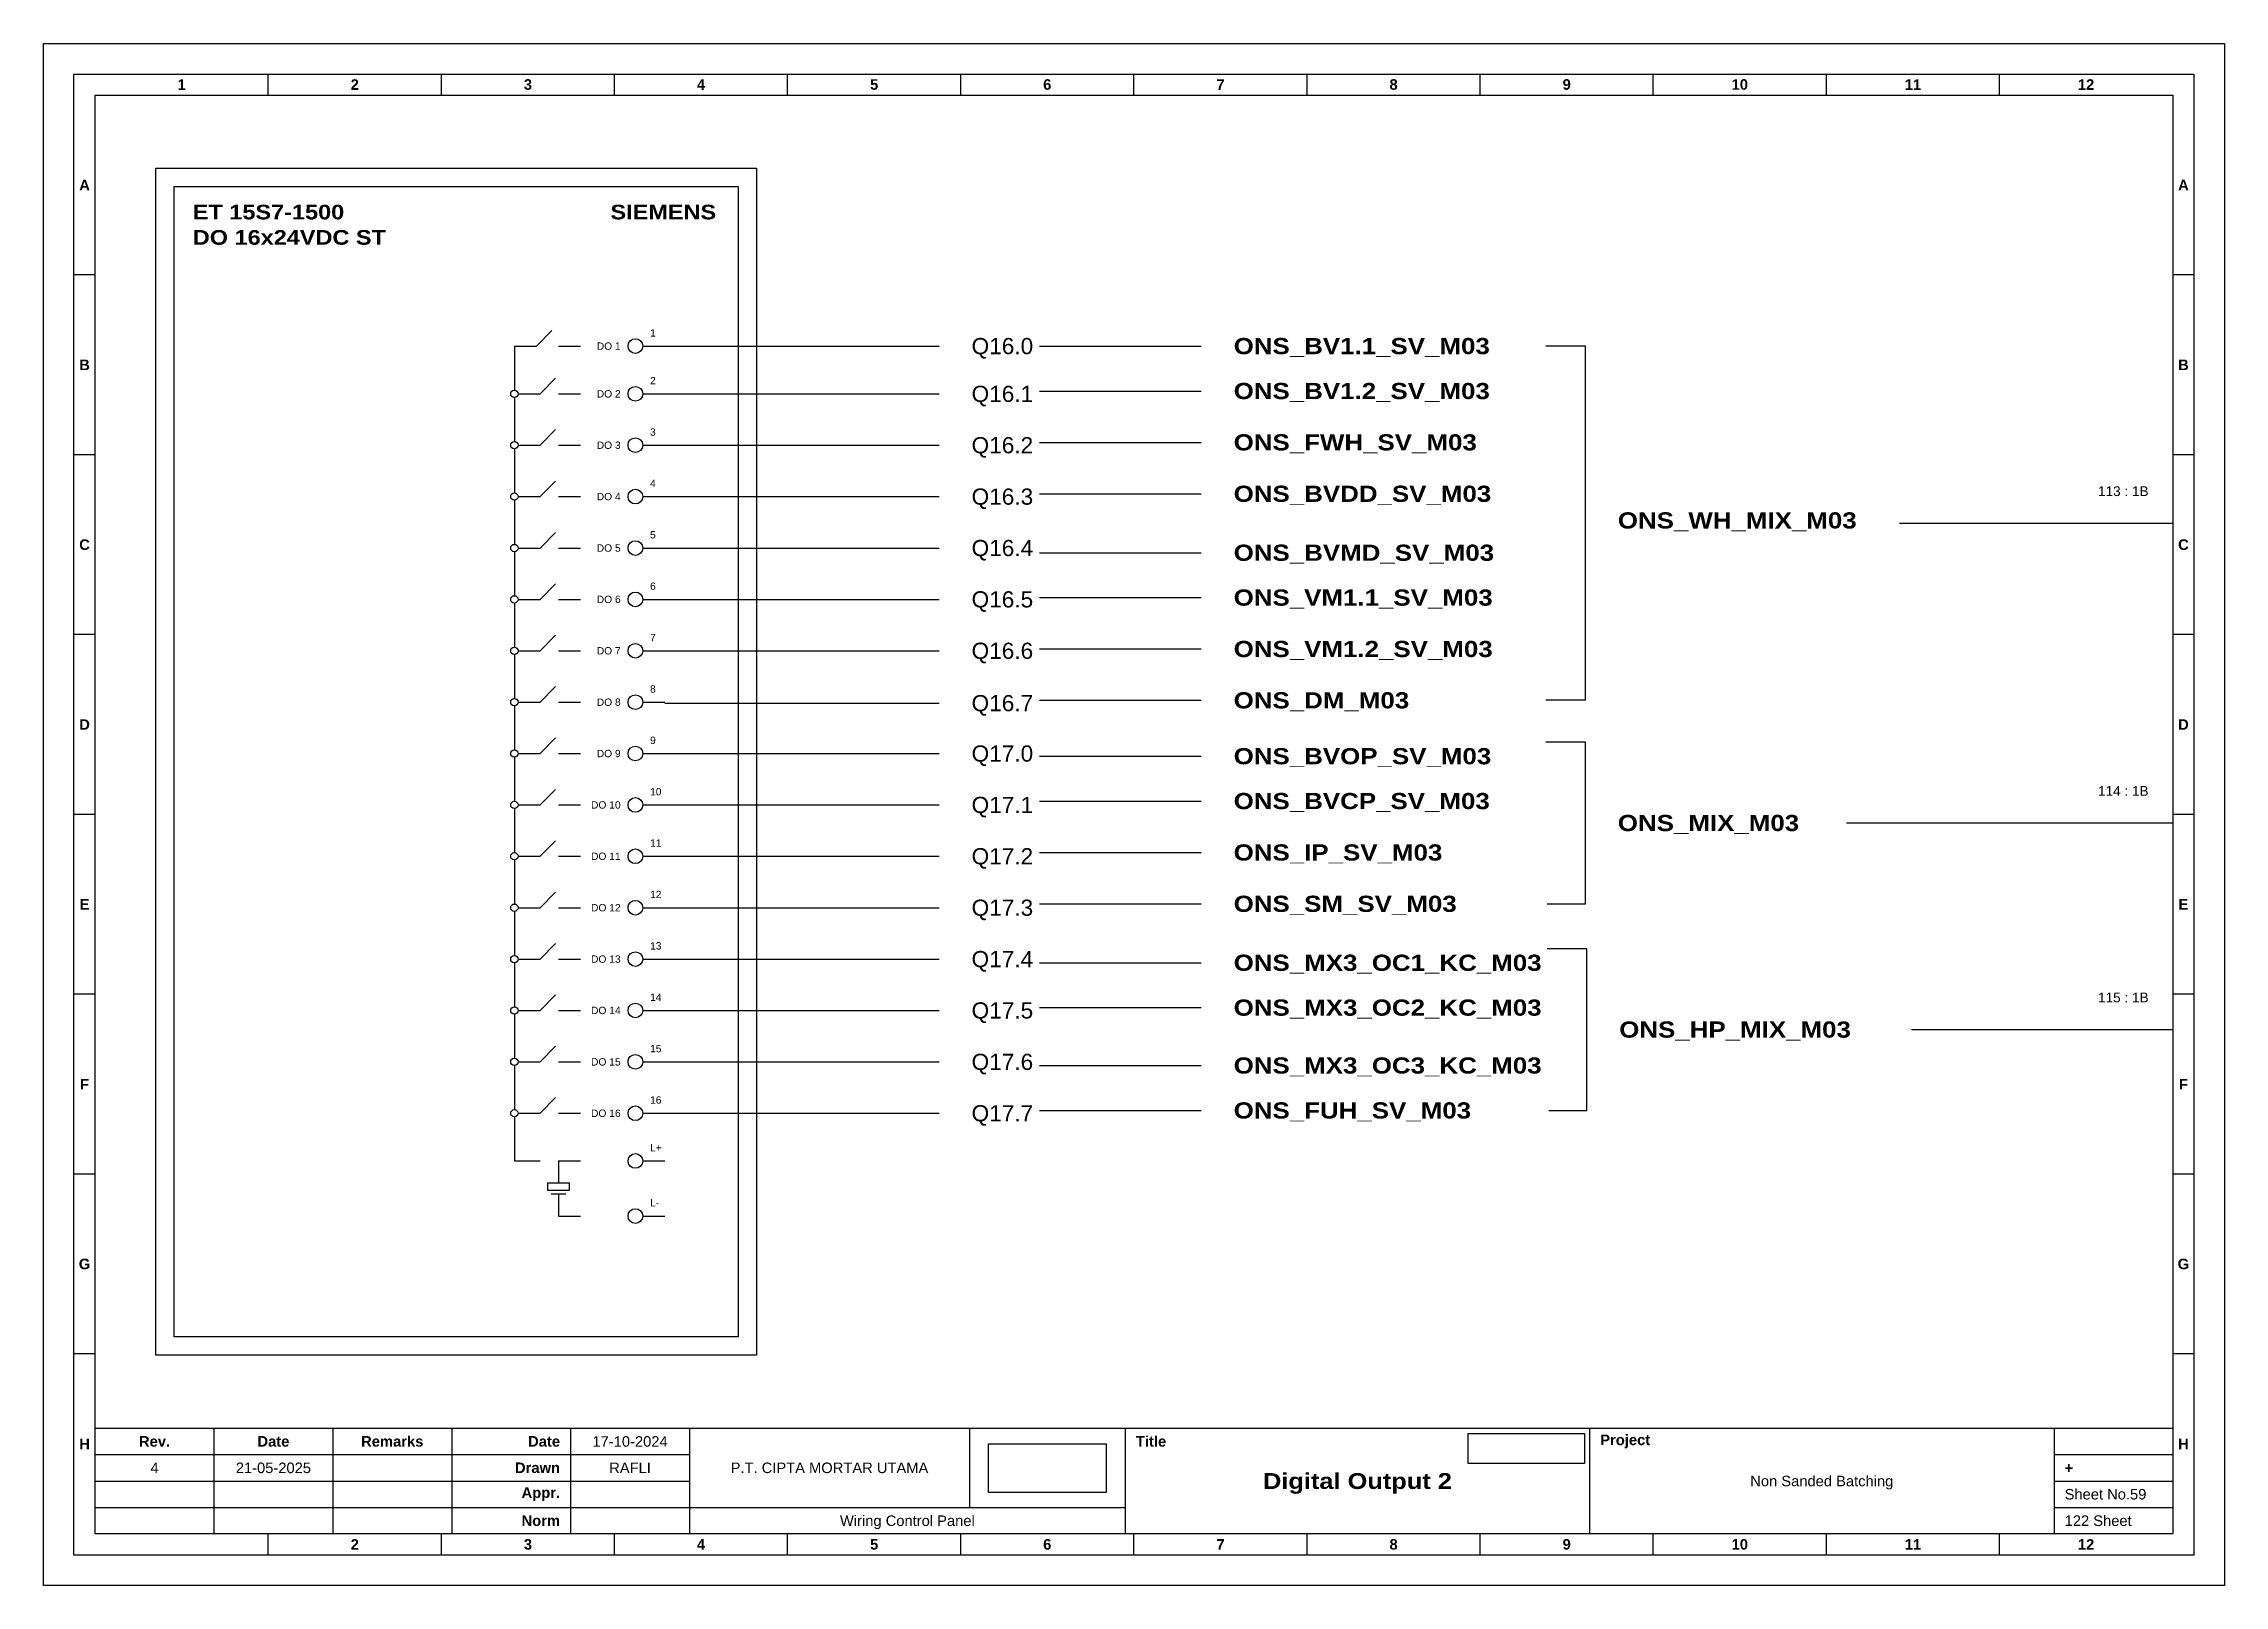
# Model space of a CAD drawing. Header units: centimetres. Extents: x 960 to 2473, y 652 to 2370.
# Drawn here: x 960.8 to 1230.1, y 890.1 to 1080.5 of the extents above; entities that cross this region are included whole.
import ezdxf
from ezdxf.enums import TextEntityAlignment as Align

# ---------------------------------------------------------------- set-up
doc = ezdxf.new("R2010")
doc.units = ezdxf.units.CM
doc.header["$MEASUREMENT"] = 0
doc.styles.add('Bold', font='ariblk.ttf', dxfattribs={"height": 25.4})
doc.styles.get("Standard").update_dxf_attribs({"font": 'arial.ttf'})
picture_1 = doc.add_image_def('image1.png', size_in_pixel=(2048, 847))
picture_2 = doc.add_image_def('image2.png', size_in_pixel=(2092, 542))

msp = doc.modelspace()

# ---------------------------------------------------------------- texts
at = {"ltscale": 500, "style": 'Bold'}
for s, p in [('ET 15S7-1500', (979.19, 1060.57)), ('DO 16x24VDC ST', (979.19, 1057.44))]:
    msp.add_text(s, height=1.8132, dxfattribs=at).set_placement(p, align=Align.TOP_LEFT)
msp.add_text('SIEMENS', height=1.813, dxfattribs=at).set_placement((1043.82, 1060.57), align=Align.TOP_RIGHT)
at = {"ltscale": 500}
for s, p in [('1', (1035.66, 1044.01)), ('2', (1035.66, 1038.12)), ('3', (1035.66, 1031.77)), ('4', (1035.66, 1025.43)), ('5', (1035.66, 1019.08)), ('6', (1035.66, 1012.73)), ('7', (1035.66, 1006.39)), ('8', (1035.66, 1000.04)), ('9', (1035.66, 993.69)), ('10', (1035.66, 987.35)), ('11', (1035.66, 981)), ('12', (1035.66, 974.66)), ('13', (1035.66, 968.31)), ('14', (1035.66, 961.96)), ('15', (1035.66, 955.62)), ('16', (1035.66, 949.27)), ('L+', (1035.66, 943.38)), ('L-', (1035.66, 936.58))]:
    msp.add_text(s, height=0.907, dxfattribs=at).set_placement(p, align=Align.BOTTOM_LEFT)
for s, p in [('DO 1', (1032.03, 1043.11)), ('DO 2', (1032.03, 1037.21)), ('DO 3', (1032.03, 1030.87)), ('DO 4', (1032.03, 1024.52)), ('DO 5', (1032.03, 1018.17)), ('DO 6', (1032.03, 1011.83)), ('DO 7', (1032.03, 1005.48)), ('DO 8', (1032.03, 999.13)), ('DO 9', (1032.03, 992.79)), ('DO 10', (1032.03, 986.44)), ('DO 11', (1032.03, 980.1)), ('DO 12', (1032.03, 973.75)), ('DO 13', (1032.03, 967.4)), ('DO 14', (1032.03, 961.06)), ('DO 15', (1032.03, 954.71)), ('DO 16', (1032.03, 948.36))]:
    msp.add_text(s, height=0.907, dxfattribs=at).set_placement(p, align=Align.MIDDLE_RIGHT)
for s, p in [('Q16.0', (1075.37, 1043.11)), ('Q16.1', (1075.37, 1037.21)), ('Q16.2', (1075.37, 1030.87)), ('Q16.3', (1075.37, 1024.52)), ('Q16.4', (1075.37, 1018.17)), ('Q16.5', (1075.37, 1011.83)), ('Q16.6', (1075.37, 1005.48)), ('Q16.7', (1075.37, 999.01)), ('Q17.0', (1075.37, 992.79)), ('Q17.1', (1075.37, 986.44)), ('Q17.2', (1075.37, 980.1)), ('Q17.3', (1075.37, 973.75)), ('Q17.4', (1075.37, 967.4)), ('Q17.5', (1075.37, 961.06)), ('Q17.6', (1075.37, 954.71)), ('Q17.7', (1075.37, 948.36))]:
    msp.add_text(s, height=2, dxfattribs=at).set_placement(p, align=Align.MIDDLE_LEFT)
at = {"ltscale": 500, "style": 'Bold'}
for s, p in [('ONS_BV1.1_SV_M03', (1107.74, 1043.11)), ('ONS_BV1.2_SV_M03', (1107.74, 1037.56)), ('ONS_FWH_SV_M03', (1107.74, 1031.22)), ('ONS_BVDD_SV_M03', (1107.74, 1024.87)), ('ONS_WH_MIX_M03', (1155.19, 1021.58)), ('ONS_BVMD_SV_M03', (1107.74, 1017.59)), ('ONS_VM1.1_SV_M03', (1107.74, 1012.05)), ('ONS_VM1.2_SV_M03', (1107.74, 1005.7)), ('ONS_DM_M03', (1107.74, 999.36)), ('ONS_BVOP_SV_M03', (1107.74, 992.46)), ('ONS_BVCP_SV_M03', (1107.74, 986.92)), ('ONS_MIX_M03', (1155.19, 984.21)), ('ONS_IP_SV_M03', (1107.74, 980.57)), ('ONS_SM_SV_M03', (1107.74, 974.23)), ('ONS_MX3_OC1_KC_M03', (1107.74, 966.95)), ('ONS_MX3_OC2_KC_M03', (1107.74, 961.41)), ('ONS_HP_MIX_M03', (1155.36, 958.7)), ('ONS_MX3_OC3_KC_M03', (1107.74, 954.26)), ('ONS_FUH_SV_M03', (1107.74, 948.71))]:
    msp.add_text(s, height=2, dxfattribs=at).set_placement(p, align=Align.MIDDLE_LEFT)
at = {"ltscale": 500}
for s, p in [('113 : 1B', (1220.74, 1024.23)), ('114 : 1B', (1220.74, 987.21)), ('115 : 1B', (1220.74, 961.7))]:
    msp.add_text(s, height=1.2, dxfattribs=at).set_placement(p, align=Align.BOTTOM_RIGHT)

# ---------------------------------------------------------------- blocks, each defined once
blk = doc.blocks.new('KOP MU PROJECT')
at = {"color": 6, "ltscale": 50}
for p, q in [((27.74, 184.05), (27.74, 186.66)), ((49.13, 184.05), (49.13, 186.66)), ((70.51, 184.05), (70.51, 186.66)), ((91.89, 184.05), (91.89, 186.66)), ((113.27, 184.05), (113.27, 186.66)), ((134.66, 184.05), (134.66, 186.66)), ((156.04, 184.05), (156.04, 186.66)), ((177.42, 184.05), (177.42, 186.66)), ((198.8, 184.05), (198.8, 186.66)), ((220.19, 184.05), (220.19, 186.66)), ((241.57, 184.05), (241.57, 186.66)), ((6.36, 161.84), (3.75, 161.84)), ((265.59, 161.84), (262.98, 161.84)), ((6.36, 139.63), (3.75, 139.63)), ((265.59, 139.63), (262.98, 139.63)), ((6.36, 117.42), (3.75, 117.42)), ((265.59, 117.42), (262.98, 117.42)), ((6.36, 95.22), (3.75, 95.22)), ((265.59, 95.22), (262.98, 95.22)), ((6.36, 73.01), (3.75, 73.01)), ((265.59, 73.01), (262.98, 73.01)), ((6.36, 50.8), (3.75, 50.8)), ((265.59, 50.8), (262.98, 50.8)), ((6.36, 28.59), (3.75, 28.59)), ((265.59, 28.59), (262.98, 28.59)), ((27.74, 3.75), (27.74, 6.36)), ((49.13, 3.75), (49.13, 6.36)), ((70.51, 3.75), (70.51, 6.36)), ((91.89, 3.75), (91.89, 6.36)), ((113.27, 3.75), (113.27, 6.36)), ((134.66, 3.75), (134.66, 6.36)), ((156.04, 3.75), (156.04, 6.36)), ((177.42, 3.75), (177.42, 6.36)), ((198.8, 3.75), (198.8, 6.36)), ((220.19, 3.75), (220.19, 6.36)), ((241.57, 3.75), (241.57, 6.36))]:
    blk.add_line(p, q, dxfattribs=at)
at = {"ltscale": 50}
for p, q in [((6.36, 19.41), (262.98, 19.41)), ((21.04, 19.41), (21.04, 6.36)), ((35.72, 19.41), (35.72, 6.36)), ((50.41, 19.41), (50.41, 6.36)), ((65.09, 19.41), (65.09, 6.36)), ((79.77, 19.41), (79.77, 6.36)), ((114.35, 19.41), (114.35, 9.62)), ((133.6, 19.41), (133.6, 6.36)), ((190.95, 19.41), (190.95, 6.36)), ((248.3, 19.41), (248.3, 6.36)), ((6.36, 16.15), (79.77, 16.15)), ((248.3, 16.15), (262.98, 16.15)), ((6.36, 12.89), (79.77, 12.89)), ((248.3, 12.89), (262.98, 12.89)), ((6.36, 9.62), (133.6, 9.62)), ((248.3, 9.62), (262.98, 9.62))]:
    blk.add_line(p, q, dxfattribs=at)
at = {"color": 1, "ltscale": 50}
blk.add_lwpolyline([(269.34, 0), (0, 0), (0, 190.41), (269.34, 190.41)], close=True, dxfattribs=at)
at = {"color": 6, "ltscale": 50}
for points in [[(265.59, 3.75), (3.75, 3.75), (3.75, 186.66), (265.59, 186.66)], [(262.98, 6.36), (6.36, 6.36), (6.36, 184.05), (262.98, 184.05)]]:
    blk.add_lwpolyline(points, close=True, dxfattribs=at)
at = {"ltscale": 50, "char_height": 1.305, "attachment_point": 4}
for s, width, heights, insert in [('\\pxqc;{\\fArial|b1|i0|c0|p34;1}', 21.3825, [2.51], (6.36, 185.36)), ('\\pxqc;{\\fArial|b1|i0|c0|p34;2}', 21.3825, [2.51], (27.74, 185.36)), ('\\pxqc;{\\fArial|b1|i0|c0|p34;3}', 21.3825, [2.51], (49.13, 185.36)), ('\\pxqc;{\\fArial|b1|i0|c0|p34;4}', 21.3825, [2.51], (70.51, 185.36)), ('\\pxqc;{\\fArial|b1|i0|c0|p34;5}', 21.3825, [2.51], (91.89, 185.36)), ('\\pxqc;{\\fArial|b1|i0|c0|p34;6}', 21.3825, [2.51], (113.27, 185.36)), ('\\pxqc;{\\fArial|b1|i0|c0|p34;7}', 21.3825, [2.51], (134.66, 185.36)), ('\\pxqc;{\\fArial|b1|i0|c0|p34;8}', 21.3825, [2.51], (156.04, 185.36)), ('\\pxqc;{\\fArial|b1|i0|c0|p34;9}', 21.3825, [2.51], (177.42, 185.36)), ('\\pxqc;{\\fArial|b1|i0|c0|p34;10}', 21.3825, [2.51], (198.8, 185.36)), ('\\pxqc;{\\fArial|b1|i0|c0|p34;11}', 21.3825, [2.51], (220.19, 185.36)), ('\\pxqc;{\\fArial|b1|i0|c0|p34;12}', 21.3825, [2.51], (241.57, 185.36)), ('\\pxqc;{\\fArial|b1|i0|c0|p34;A}', 2.61, [2.51], (3.75, 172.95)), ('\\pxqc;{\\fArial|b1|i0|c0|p34;A}', 2.61, [2.51], (262.98, 172.95)), ('\\pxqc;{\\fArial|b1|i0|c0|p34;B}', 2.61, [2.51], (3.75, 150.74)), ('\\pxqc;{\\fArial|b1|i0|c0|p34;B}', 2.61, [2.51], (262.98, 150.74)), ('\\pxqc;{\\fArial|b1|i0|c0|p34;C}', 2.61, [2.51], (3.75, 128.53)), ('\\pxqc;{\\fArial|b1|i0|c0|p34;C}', 2.61, [2.51], (262.98, 128.53)), ('\\pxqc;{\\fArial|b1|i0|c0|p34;D}', 2.61, [2.51], (3.75, 106.32)), ('\\pxqc;{\\fArial|b1|i0|c0|p34;D}', 2.61, [2.51], (262.98, 106.32)), ('\\pxqc;{\\fArial|b1|i0|c0|p34;E}', 2.61, [2.51], (3.75, 84.11)), ('\\pxqc;{\\fArial|b1|i0|c0|p34;E}', 2.61, [2.51], (262.98, 84.11)), ('\\pxqc;{\\fArial|b1|i0|c0|p34;F}', 2.61, [2.51], (3.75, 61.9)), ('\\pxqc;{\\fArial|b1|i0|c0|p34;F}', 2.61, [2.51], (262.98, 61.9)), ('\\pxqc;{\\fArial|b1|i0|c0|p34;G}', 2.61, [2.51], (3.75, 39.69)), ('\\pxqc;{\\fArial|b1|i0|c0|p34;G}', 2.61, [2.51], (262.98, 39.69)), ('\\pxqc;{\\fArial|b1|i0|c0|p34;H}', 2.61, [2.51], (3.75, 17.47)), ('\\pxqc;{\\fArial|b1|i0|c0|p34;Rev.}', 14.6811, [2.88], (6.36, 17.78)), ('\\pxqc;{\\fArial|b1|i0|c0|p34;Date}', 14.6811, [2.88], (21.04, 17.78)), ('\\pxqc;{\\fArial|b1|i0|c0|p34;Remarks}', 14.6811, [2.88], (35.72, 17.78)), ('\\pxqr;{\\fArial|b1|i0|c0|p34;Date}', 13.3761, [2.88], (50.41, 17.78)), ('\\pxql;{\\fArial|b1|i0|c0|p34;Title}', 50.2419, [2.88], (134.9, 17.78)), ('\\pxql;{\\fArial|b1|i0|c0|p34;Project}', 50.2419, [2.88], (192.25, 17.78)), ('\\pxqc;{\\fArial|b1|i0|c0|p34;H}', 2.61, [2.51], (262.98, 17.47)), ('\\pxqr;{\\fArial|b1|i0|c0|p34;Drawn}', 13.3761, [2.88], (50.41, 14.52)), ('\\pxql;{\\fArial|b1|i0|c0|p34;+}', 14.6811, [2.88], (249.61, 14.52)), ('\\pxqr;{\\fArial|b1|i0|c0|p34;Appr.}', 13.3761, [2.88], (50.41, 11.26)), ('\\pxqr;{\\fArial|b1|i0|c0|p34;Norm}', 13.3761, [2.88], (50.41, 7.99)), ('\\pxqc;{\\fArial|b1|i0|c0|p34;2}', 21.3825, [2.51], (27.74, 5.06)), ('\\pxqc;{\\fArial|b1|i0|c0|p34;3}', 21.3825, [2.51], (49.13, 5.06)), ('\\pxqc;{\\fArial|b1|i0|c0|p34;4}', 21.3825, [2.51], (70.51, 5.06)), ('\\pxqc;{\\fArial|b1|i0|c0|p34;5}', 21.3825, [2.51], (91.89, 5.06)), ('\\pxqc;{\\fArial|b1|i0|c0|p34;6}', 21.3825, [2.51], (113.27, 5.06)), ('\\pxqc;{\\fArial|b1|i0|c0|p34;7}', 21.3825, [2.51], (134.66, 5.06)), ('\\pxqc;{\\fArial|b1|i0|c0|p34;8}', 21.3825, [2.51], (156.04, 5.06)), ('\\pxqc;{\\fArial|b1|i0|c0|p34;9}', 21.3825, [2.51], (177.42, 5.06)), ('\\pxqc;{\\fArial|b1|i0|c0|p34;10}', 21.3825, [2.51], (198.8, 5.06)), ('\\pxqc;{\\fArial|b1|i0|c0|p34;11}', 21.3825, [2.51], (220.19, 5.06)), ('\\pxqc;{\\fArial|b1|i0|c0|p34;12}', 21.3825, [2.51], (241.57, 5.06))]:
    blk.add_mtext_dynamic_manual_height_columns(s, width=width, gutter_width=0.0326, heights=heights, dxfattribs=dict(at, insert=insert))
at = {"ltscale": 50}
for tag, p in [('DATECREATED', (72.43, 17.78)), ('REV', (13.7, 14.52)), ('REVDATE', (28.38, 14.52)), ('REMARKS', (43.06, 14.52)), ('DRAWN', (72.43, 14.52)), ('COMPANY', (97.06, 14.52)), ('PROJECT', (219.62, 12.89)), ('APPR', (72.43, 11.26)), ('NORM', (72.43, 7.99)), ('DRAWINGCATEGORY', (106.68, 7.99)), ('DESCRIPTION', (162.27, 10.03))]:
    blk.add_attdef(tag, text='', height=1.3, dxfattribs=at).set_placement(p, align=Align.MIDDLE_CENTER)
at = {"ltscale": 50, "style": 'Bold'}
blk.add_attdef('TITLE', text='', height=1.96, dxfattribs=at).set_placement((162.27, 12.89), align=Align.MIDDLE_CENTER)
at = {"ltscale": 50}
for tag, p in [('SHEETNUMBER', (249.61, 11.26)), ('TOTALSHEET', (249.61, 7.99))]:
    blk.add_attdef(tag, text='', height=1.3, dxfattribs=at).set_placement(p, align=Align.MIDDLE_LEFT)
image = blk.add_image(picture_1, insert=(116.72, 11.48), size_in_units=(14.5, 6), dxfattribs=at)
image.dxf.flags = 15
image = blk.add_image(picture_2, insert=(175.94, 15.04), size_in_units=(14.36, 3.72), dxfattribs=at)
image.dxf.flags = 15

# ---------------------------------------------------------------- linework, layer by layer
at = {"ltscale": 50}
for p, q in [((1018.9, 1043.11), (1021.62, 1043.11)), ((1018.9, 1043.11), (1018.9, 1037.67)), ((1021.62, 1043.11), (1023.54, 1045.03)), ((1024.34, 1043.11), (1027.06, 1043.11)), ((1019.35, 1037.21), (1022.07, 1037.21)), ((1022.07, 1037.21), (1024, 1039.14)), ((1024.34, 1037.21), (1027.06, 1037.21)), ((1018.9, 1036.76), (1018.9, 1031.32)), ((1022.07, 1030.87), (1024, 1032.79)), ((1018.9, 1030.41), (1018.9, 1024.97)), ((1019.35, 1030.87), (1022.07, 1030.87)), ((1024.34, 1030.87), (1027.06, 1030.87)), ((1022.07, 1024.52), (1024, 1026.44)), ((1018.9, 1024.07), (1018.9, 1018.63)), ((1019.35, 1024.52), (1022.07, 1024.52)), ((1024.34, 1024.52), (1027.06, 1024.52)), ((1019.35, 1018.17), (1022.07, 1018.17)), ((1022.07, 1018.17), (1024, 1020.1)), ((1024.34, 1018.17), (1027.06, 1018.17)), ((1018.9, 1017.72), (1018.9, 1012.28)), ((1022.07, 1011.83), (1024, 1013.75)), ((1018.9, 1011.37), (1018.9, 1005.93)), ((1019.35, 1011.83), (1022.07, 1011.83)), ((1024.34, 1011.83), (1027.06, 1011.83)), ((1022.07, 1005.48), (1024, 1007.4)), ((1018.9, 1005.03), (1018.9, 999.59)), ((1019.35, 1005.48), (1022.07, 1005.48)), ((1024.34, 1005.48), (1027.06, 1005.48)), ((1022.07, 999.13), (1024, 1001.06)), ((1018.9, 998.68), (1018.9, 993.24)), ((1019.35, 999.13), (1022.07, 999.13)), ((1024.34, 999.13), (1027.06, 999.13)), ((1022.07, 992.79), (1024, 994.71)), ((1018.9, 992.33), (1018.9, 986.89)), ((1019.35, 992.79), (1022.07, 992.79)), ((1024.34, 992.79), (1027.06, 992.79)), ((1018.9, 985.99), (1018.9, 980.55)), ((1019.35, 986.44), (1022.07, 986.44)), ((1022.07, 986.44), (1024, 988.36)), ((1024.34, 986.44), (1027.06, 986.44)), ((1022.07, 980.1), (1024, 982.02)), ((1018.9, 979.64), (1018.9, 974.2)), ((1019.35, 980.1), (1022.07, 980.1)), ((1024.34, 980.1), (1027.06, 980.1)), ((1022.07, 973.75), (1024, 975.67)), ((1018.9, 973.3), (1018.9, 967.86)), ((1019.35, 973.75), (1022.07, 973.75)), ((1024.34, 973.75), (1027.06, 973.75)), ((1018.9, 966.95), (1018.9, 961.51)), ((1019.35, 967.4), (1022.07, 967.4)), ((1022.07, 967.4), (1024, 969.33)), ((1024.34, 967.4), (1027.06, 967.4)), ((1022.07, 961.06), (1024, 962.98)), ((1018.9, 960.6), (1018.9, 955.16)), ((1019.35, 961.06), (1022.07, 961.06)), ((1024.34, 961.06), (1027.06, 961.06)), ((1022.07, 954.71), (1024, 956.63)), ((1018.9, 954.26), (1018.9, 948.82)), ((1019.35, 954.71), (1022.07, 954.71)), ((1024.34, 954.71), (1027.06, 954.71)), ((1019.35, 948.36), (1022.07, 948.36)), ((1022.07, 948.36), (1024, 950.29)), ((1024.34, 948.36), (1027.06, 948.36)), ((1018.9, 947.91), (1018.9, 942.47)), ((1018.9, 942.47), (1022.07, 942.47)), ((1024.34, 942.47), (1027.06, 942.47)), ((1024.34, 942.47), (1024.34, 939.75)), ((1022.98, 939.75), (1025.7, 939.75)), ((1022.98, 939.75), (1022.98, 938.85)), ((1022.98, 938.85), (1025.7, 938.85)), ((1023.43, 938.39), (1025.25, 938.39)), ((1024.34, 938.39), (1024.34, 935.67)), ((1025.7, 938.85), (1025.7, 939.75)), ((1024.34, 935.67), (1027.06, 935.67))]:
    msp.add_line(p, q, dxfattribs=at)
at = {"color": 6, "ltscale": 50}
for p, q in [((1034.75, 1043.11), (1037.47, 1043.11)), ((1034.75, 1037.21), (1037.47, 1037.21)), ((1034.75, 1030.87), (1037.47, 1030.87)), ((1034.75, 1024.52), (1037.47, 1024.52)), ((1034.75, 1018.17), (1037.47, 1018.17)), ((1034.75, 1011.83), (1037.47, 1011.83)), ((1034.75, 1005.48), (1037.47, 1005.48)), ((1034.75, 999.13), (1037.47, 999.13)), ((1034.75, 992.79), (1037.47, 992.79)), ((1034.75, 986.44), (1037.47, 986.44)), ((1034.75, 980.1), (1037.47, 980.1)), ((1034.75, 973.75), (1037.47, 973.75)), ((1034.75, 967.4), (1037.47, 967.4)), ((1034.75, 961.06), (1037.47, 961.06)), ((1034.75, 954.71), (1037.47, 954.71)), ((1034.75, 948.36), (1037.47, 948.36)), ((1034.75, 942.47), (1037.47, 942.47)), ((1034.75, 935.67), (1037.47, 935.67))]:
    msp.add_line(p, q, dxfattribs=at)
at = {"color": 146, "ltscale": 50, "true_color": 0x105689}
for p, q in [((1037.47, 1043.11), (1071.37, 1043.11)), ((1083.74, 1043.11), (1103.74, 1043.11)), ((1151.19, 1043.11), (1146.31, 1043.11)), ((1151.19, 999.36), (1151.19, 1043.11)), ((1037.47, 1037.21), (1071.37, 1037.21)), ((1083.74, 1037.56), (1103.74, 1037.56)), ((1037.47, 1030.87), (1071.37, 1030.87)), ((1083.74, 1031.22), (1103.74, 1031.22)), ((1037.47, 1024.52), (1071.37, 1024.52)), ((1083.74, 1024.87), (1103.74, 1024.87)), ((1189.99, 1021.23), (1223.74, 1021.23)), ((1037.47, 1018.17), (1071.37, 1018.17)), ((1083.74, 1017.59), (1103.74, 1017.59)), ((1037.47, 1011.83), (1071.37, 1011.83)), ((1083.74, 1012.05), (1103.74, 1012.05)), ((1037.47, 1005.48), (1071.37, 1005.48)), ((1083.74, 1005.7), (1103.74, 1005.7)), ((1083.74, 999.36), (1103.74, 999.36)), ((1151.19, 999.36), (1146.31, 999.36)), ((1037.47, 999.01), (1071.37, 999.01)), ((1151.19, 994.19), (1146.31, 994.19)), ((1151.19, 974.23), (1151.19, 994.19)), ((1037.47, 992.79), (1071.37, 992.79)), ((1083.74, 992.46), (1103.74, 992.46)), ((1037.47, 986.44), (1071.37, 986.44)), ((1083.74, 986.92), (1103.74, 986.92)), ((1183.45, 984.21), (1223.74, 984.21)), ((1083.74, 980.57), (1103.74, 980.57)), ((1037.47, 980.1), (1071.37, 980.1)), ((1037.47, 973.75), (1071.37, 973.75)), ((1083.74, 974.23), (1103.74, 974.23)), ((1146.48, 974.23), (1151.19, 974.23)), ((1037.47, 967.4), (1071.37, 967.4)), ((1083.74, 966.95), (1103.74, 966.95)), ((1151.36, 968.68), (1146.48, 968.68)), ((1151.36, 948.71), (1151.36, 968.68)), ((1037.47, 961.06), (1071.37, 961.06)), ((1083.74, 961.41), (1103.74, 961.41)), ((1191.45, 958.7), (1223.74, 958.7)), ((1037.47, 954.71), (1071.37, 954.71)), ((1083.74, 954.26), (1103.74, 954.26)), ((1037.47, 948.36), (1071.37, 948.36)), ((1083.74, 948.71), (1103.74, 948.71)), ((1146.65, 948.71), (1151.36, 948.71))]:
    msp.add_line(p, q, dxfattribs=at)
at = {"ltscale": 50}
msp.add_lwpolyline([(974.62, 1065.1), (1048.81, 1065.1), (1048.81, 918.47), (974.62, 918.47)], close=True, dxfattribs=at)
at = {"color": 6, "ltscale": 50}
msp.add_lwpolyline([(976.89, 1062.83), (1046.54, 1062.83), (1046.54, 920.73), (976.89, 920.73)], close=True, dxfattribs=at)
at = {"color": 6, "ltscale": 500}
for centre in [(1033.85, 1043.11), (1033.85, 1037.21), (1033.85, 1030.87), (1033.85, 1024.52), (1033.85, 1018.17), (1033.85, 1011.83), (1033.85, 1005.48), (1033.85, 999.13), (1033.85, 992.79), (1033.85, 986.44), (1033.85, 980.1), (1033.85, 973.75), (1033.85, 967.4), (1033.85, 961.06), (1033.85, 954.71), (1033.85, 948.36), (1033.85, 942.47), (1033.85, 935.67)]:
    msp.add_circle(centre, 0.907, dxfattribs=at)
at = {"ltscale": 500}
for centre in [(1018.9, 1037.21), (1018.9, 1030.87), (1018.9, 1024.52), (1018.9, 1018.17), (1018.9, 1011.83), (1018.9, 1005.48), (1018.9, 999.13), (1018.9, 992.79), (1018.9, 986.44), (1018.9, 980.1), (1018.9, 973.75), (1018.9, 967.4), (1018.9, 961.06), (1018.9, 954.71), (1018.9, 948.36)]:
    msp.add_circle(centre, 0.453, dxfattribs=at)

# ---------------------------------------------------------------- block references
msp.add_blockref('KOP MU PROJECT', (960.76, 890.05)).add_auto_attribs({'TITLE': 'Digital Output 2', 'PROJECT': 'Non Sanded Batching', 'COMPANY': 'P.T. CIPTA MORTAR UTAMA', 'DRAWINGCATEGORY': 'Wiring Control Panel', 'DRAWN': 'RAFLI', 'DATECREATED': '17-10-2024', 'REVDATE': '21-05-2025', 'REV': '4', 'SHEETNUMBER': 'Sheet No.59', 'TOTALSHEET': '122 Sheet'})

msp.set_redraw_order([(e.dxf.handle, doc.entitydb.next_handle()) for e in msp.query("TEXT MTEXT ATTDEF DIMENSION ARC_DIMENSION")])  # texts and dimensions are drawn at this point

doc.saveas('drawing.dxf')
